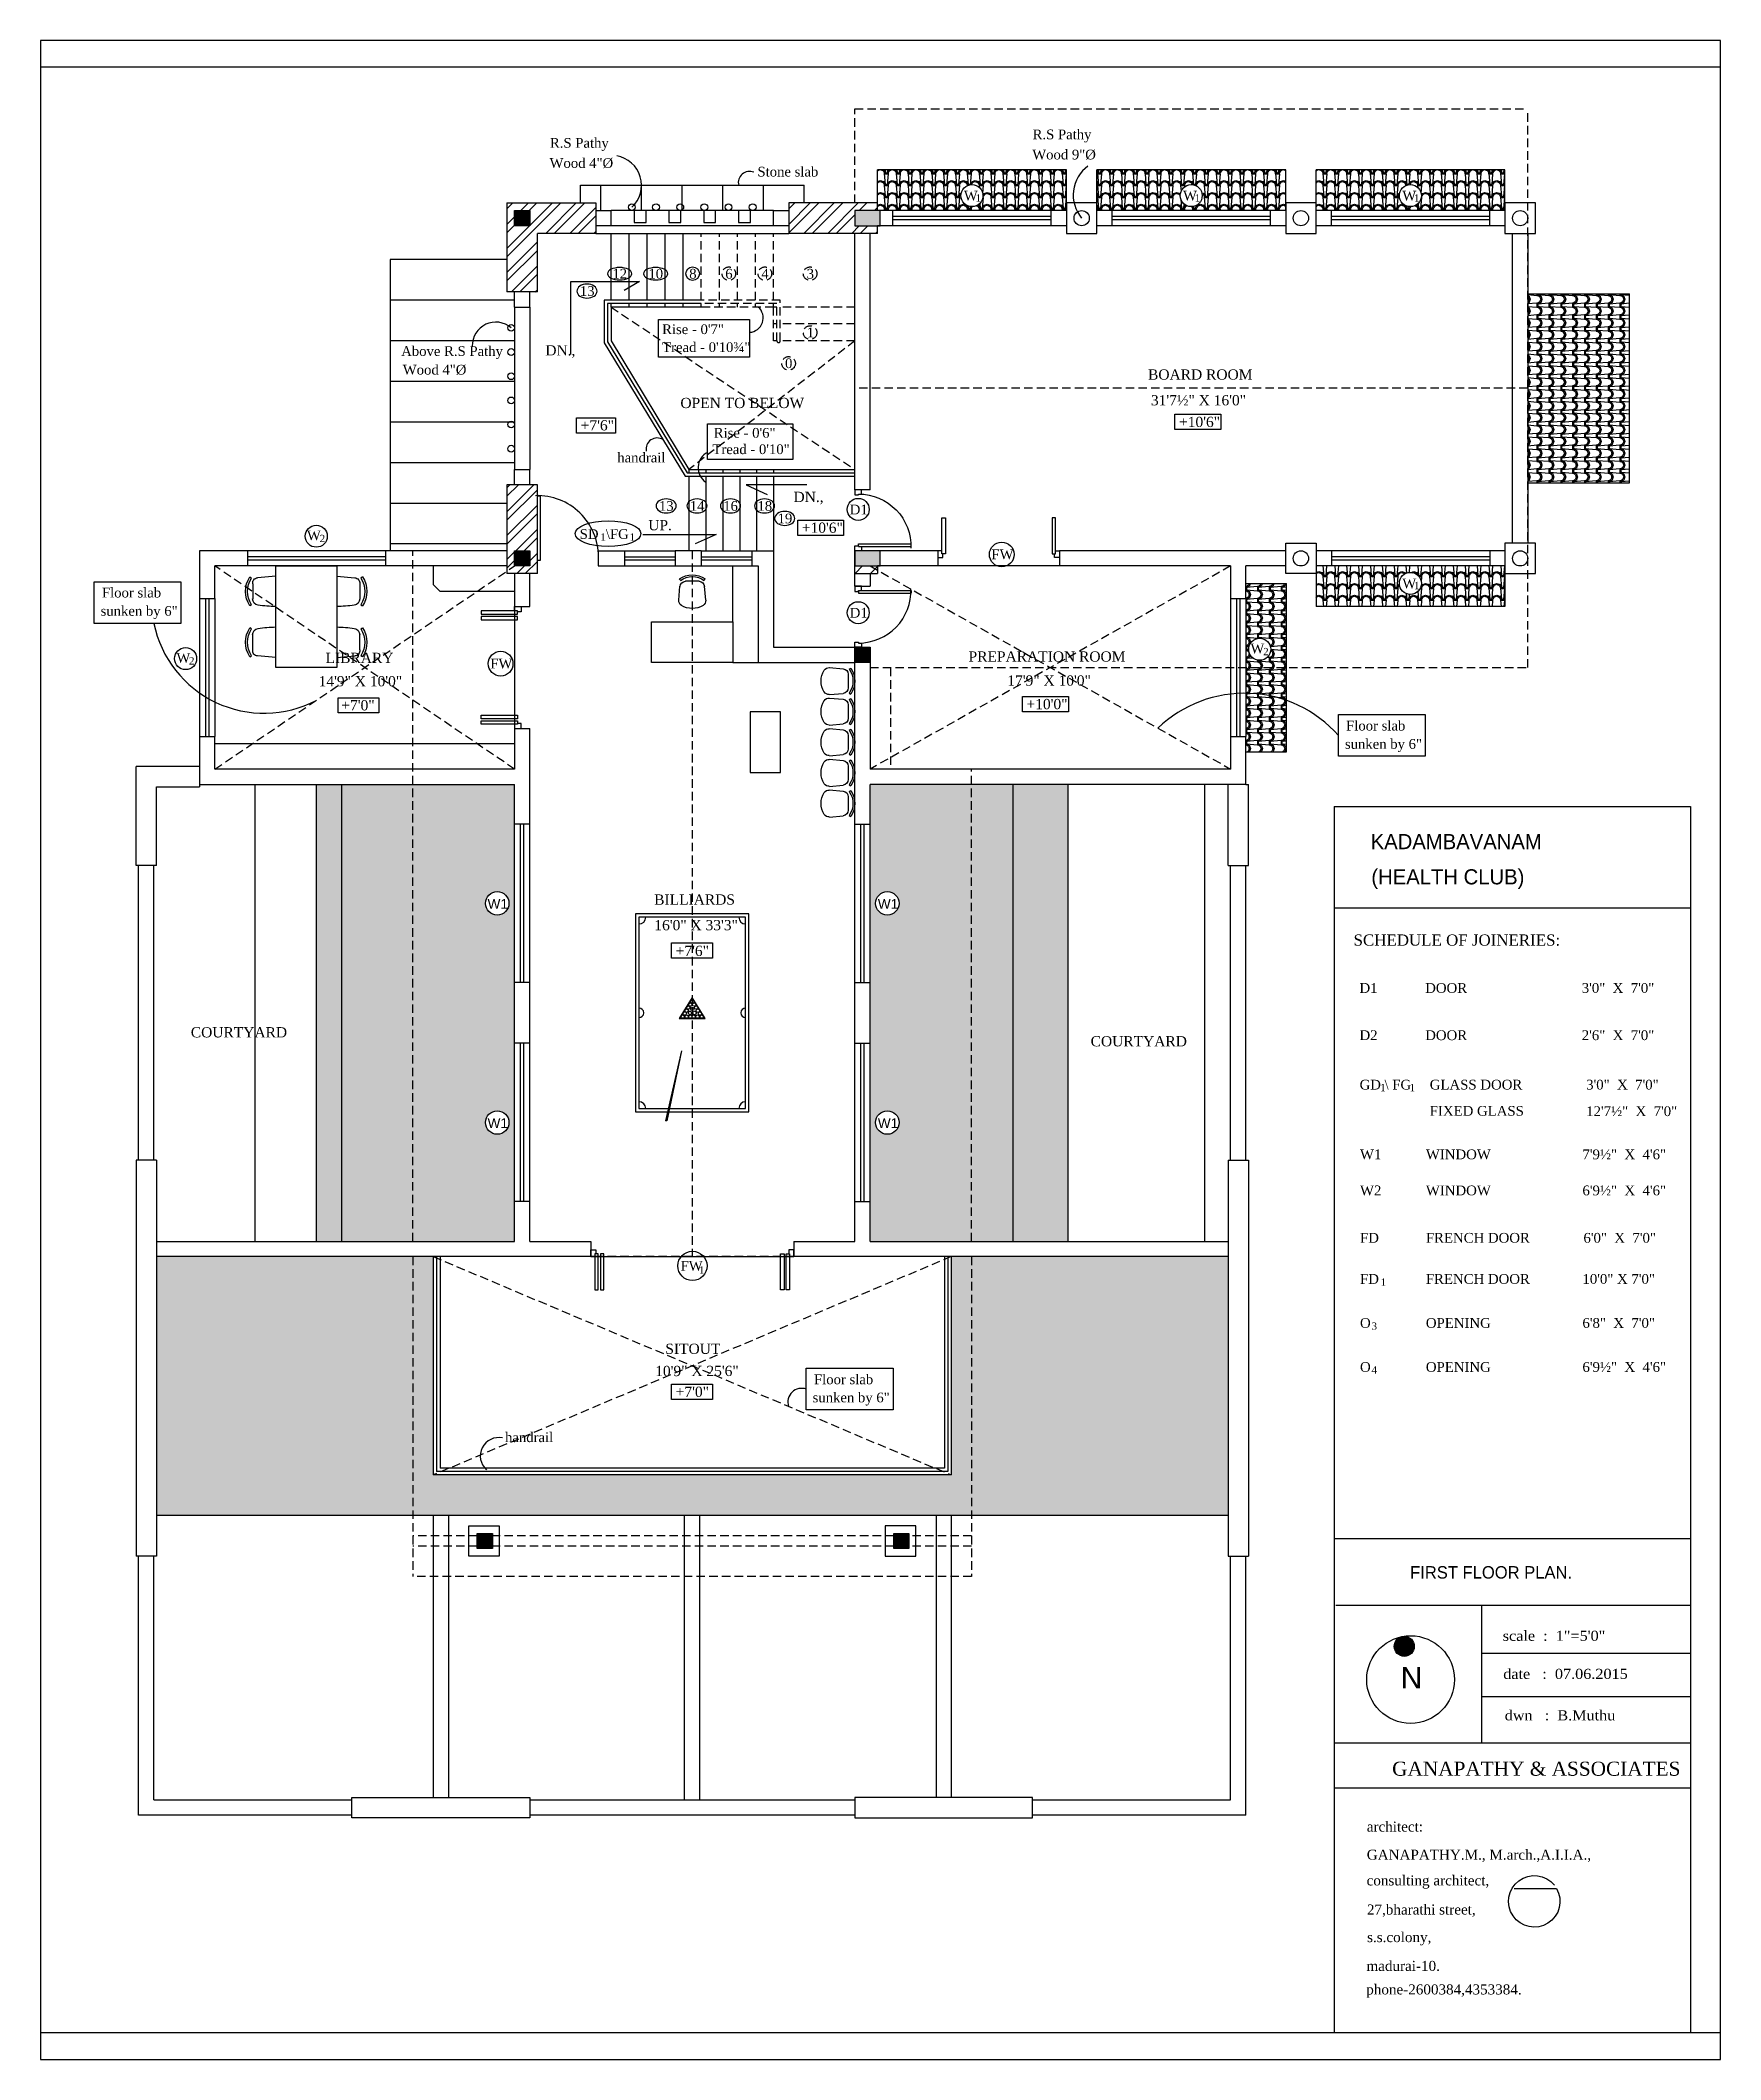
# Model space of a CAD drawing. Extents: x 12259 to 18078, y -1461 to 1911.
# Drawn here: x 14907 to 15899, y -339 to 854 of the extents above; entities that cross this region are included whole.
import ezdxf
from ezdxf.enums import TextEntityAlignment as Align

# ---------------------------------------------------------------- set-up
doc = ezdxf.new("R2010")
doc.units = 0
doc.header["$LTSCALE"] = 20
doc.header["$MEASUREMENT"] = 0
doc.linetypes.add('HIDDEN', pattern=[0.375, 0.25, -0.125])
doc.layers.get('0').update_dxf_attribs({"linetype": 'CONTINUOUS'})
for name, color, linetype in [('border', 230, 'CONTINUOUS'), ('BORTEXT', 2, 'CONTINUOUS'), ('column', 31, 'CONTINUOUS'), ('DETTEXT', 7, 'CONTINUOUS'), ('DOOR', 1, 'CONTINUOUS'), ('door text', 2, 'CONTINUOUS'), ('FURN', 10, 'CONTINUOUS'), ('Glass', 130, 'CONTINUOUS'), ('handrail', 1, 'CONTINUOUS'), ('HATCH', 252, 'CONTINUOUS'), ('kalkaal', 7, 'CONTINUOUS'), ('Roof lilne', 31, 'CONTINUOUS'), ('Stone', 8, 'CONTINUOUS'), ('text', 2, 'CONTINUOUS'), ('TEXTS', 2, 'CONTINUOUS'), ('Thatti', 21, 'CONTINUOUS'), ('TILE', 22, 'CONTINUOUS'), ('wall', 13, 'CONTINUOUS'), ('window', 4, 'CONTINUOUS'), ('window sill', 5, 'CONTINUOUS'), ('WINTEXT', 2, 'CONTINUOUS'), ('WOOD', 7, 'CONTINUOUS')]:
    doc.layers.add(name, color=color, linetype=linetype)
doc.layers.add('correct', color=230, linetype='CONTINUOUS', plot=False)
doc.styles.add('STYLE1', font='arial_2.ttf', dxfattribs={"width": 0.75, "oblique": 25})
doc.styles.add('style3', font='times_2.ttf')
doc.styles.add('style4', font='boos1_1.ttf')
doc.styles.add('style5', font='times_2.ttf')
pattern_1 = [(274.9697, (61.23866, 1517.04105), (-6.999939149, 84.0000073606), [6.464304, -155.143247]), (180, (61.799, 1510.601), (-7, -7), [0.56, -6.44]), (0, (54.799, 1510.041), (7, 7), [1.96, -5.04]), (90, (56.759, 1510.041), (-7, 7), [0.7, -6.3]), (270, (61.239, 1510.741), (7, -7), [0.7, -6.3]), (0, (61.239, 1510.041), (7, 7), [0.56, -6.44]), (0, (54.799, 1510.601), (7, 7), [1.4, -5.6]), (85.0303, (56.19866, 1510.60105), (6.999939149, 84.0000073606), [6.464304, -155.143247]), (52.6961, (56.19866, 1510.95105), (-90.999901229, -119.000075192), [1.848056, -182.95725]), (18.4349, (57.3187, 1512.421), (14.00000304, 6.99998882), [1.770874, -20.365065]), (341.5651, (58.9987, 1512.981), (-14.00000304, 6.99998882), [1.770874, -20.365065]), (307.3039, (60.67866, 1512.42105), (90.999901229, -119.000075192), [1.848056, -182.95725]), (20.2249, (57.66866, 1511.93105), (-76.99998085, -28.000058349), [1.417395, -140.321804]), (339.7751, (58.99866, 1512.42105), (76.99998085, -28.000058349), [1.417395, -140.321804]), (307.4054, (60.32866, 1511.93105), (70.000069668, -90.999947255), [1.498063, -148.308475]), (52.5946, (56.75866, 1510.74105), (-70.000069668, -90.999947255), [1.498063, -148.308475])]
pattern_2 = [(184.9697, (43.62582, 41.11754), (84.0000073606, 6.999939149), [6.464304, -155.143247]), (90, (37.186, 40.5575), (-7, 7), [0.56, -6.44]), (270, (36.626, 47.5575), (7, -7), [1.96, -5.04]), (0, (36.626, 45.5975), (7, 7), [0.7, -6.3]), (180, (37.326, 41.1175), (-7, -7), [0.7, -6.3]), (270, (36.626, 41.1175), (7, -7), [0.56, -6.44]), (270, (37.186, 47.5575), (7, -7), [1.4, -5.6]), (355.0303, (37.18582, 46.15754), (84.0000073606, -6.999939149), [6.464304, -155.143247]), (322.6961, (37.53582, 46.15754), (-119.000075192, 90.999901229), [1.848056, -182.95725]), (288.4349, (39.0058, 45.0375), (6.99998882, -14.00000304), [1.770874, -20.365065]), (251.5651, (39.5658, 43.3575), (6.99998882, 14.00000304), [1.770874, -20.365065]), (217.3039, (39.00582, 41.67754), (-119.000075192, -90.999901229), [1.848056, -182.95725]), (290.2249, (38.51582, 44.68754), (-28.000058349, 76.99998085), [1.417395, -140.321804]), (249.7751, (39.00582, 43.35754), (-28.000058349, -76.99998085), [1.417395, -140.321804]), (217.4054, (38.51582, 42.02754), (-90.999947255, -70.000069668), [1.498063, -148.308475]), (322.5946, (37.32582, 45.59754), (-90.999947255, 70.000069668), [1.498063, -148.308475])]
pattern_3 = [(45, (36.626, 47.558), (-7.071068, 7.071068), []), (45, (36.626, 52.558), (-7.071068, 7.071068), [])]
pattern_4 = [(45, (0, 0), (-7.071068, 7.071068), []), (45, (0, 5), (-7.071068, 7.071068), [])]

msp = doc.modelspace()

# ---------------------------------------------------------------- texts
at = {"layer": 'BORTEXT'}
for s, height, style, p in [('KADAMBAVANAM', 8.947, 'style4', (15692.6, 376)), ('SCHEDULE OF JOINERIES:  ', 6.611, 'style5', (15682.5, 319)), ('D1', 5.79, 'style5', (15686, 291.1)), ('DOOR', 5.79, 'style5', (15724.8, 291.1)), ('3\'0"  X  7\'0"', 5.787, 'style5', (15817.3, 291.1)), ('D2', 5.79, 'style5', (15686, 263.2)), ('DOOR', 5.79, 'style5', (15724.8, 263.2)), ('2\'6"  X  7\'0"', 5.787, 'style5', (15817.3, 263.2)), ('GLASS DOOR', 5.79, 'style5', (15727.5, 234)), ('3\'0"  X  7\'0"', 5.787, 'style5', (15819.9, 234)), ('FIXED GLASS', 5.787, 'style5', (15727.5, 218.5)), ('12\'7½"  X  7\'0"', 5.787, 'style5', (15819.9, 218.3)), ('W1', 5.79, 'style5', (15686.3, 192.8)), ('WINDOW', 5.79, 'style5', (15725.2, 192.8)), ('7\'9½"  X  4\'6"', 5.787, 'style5', (15817.7, 192.8)), ('W2', 5.79, 'style5', (15686.3, 171.5)), ('WINDOW', 5.79, 'style5', (15725.2, 171.5)), ('6\'9½"  X  4\'6"', 5.787, 'style5', (15817.7, 171.5)), ('FD', 5.79, 'style5', (15686.3, 143.5)), ('FRENCH DOOR', 5.787, 'style5', (15725.2, 143.5)), ('6\'0"  X  7\'0"', 5.787, 'style5', (15818.3, 143.5)), ('FD', 5.79, 'style5', (15686.3, 119.2)), ('FRENCH DOOR', 5.787, 'style5', (15725.2, 119.2)), ('10\'0" X 7\'0"', 5.787, 'style5', (15817.7, 119.2)), ('O', 5.79, 'style5', (15686.3, 93.2)), ('OPENING', 5.79, 'style5', (15725.2, 93.2)), ('6\'8"  X  7\'0"', 5.787, 'style5', (15817.7, 93.2)), ('O', 5.79, 'style5', (15686.3, 67.2)), ('OPENING', 5.79, 'style5', (15725.2, 67.2)), ('6\'9½"  X  4\'6"', 5.787, 'style5', (15817.7, 67.2)), ('FIRST FLOOR PLAN.', 7.315, 'style4', (15715.9, -54.9))]:
    msp.add_text(s, height=height, dxfattribs=dict(at, style=style)).set_placement(p)
at = {"layer": 'BORTEXT', "color": 0, "style": 'style4'}
msp.add_text('(HEALTH CLUB)', height=8.947, dxfattribs=at).set_placement((15693, 355.2))
at = {"layer": 'BORTEXT', "color": 7, "style": 'style3', "width": 1.061034}
for s, p in [('scale  :  1"=5\'0"', (15770.6, -91.7)), ('date   :  07.06.2015', (15770.9, -114.2)), ('dwn   :  B.Muthu', (15771.8, -138.7))]:
    msp.add_text(s, height=5.966, dxfattribs=at).set_placement(p)
at = {"layer": 'BORTEXT', "color": 13, "style": 'style5'}
msp.add_text('GANAPATHY & ASSOCIATES', height=8.316, dxfattribs=at).set_placement((15705.3, -171.4))
at = {"layer": 'BORTEXT', "color": 2, "style": 'style5'}
for s, height, p in [('architect:', 5.91, (15690.3, -204.4)), ('GANAPATHY.M., M.arch.,A.I.I.A.,', 5.914, (15690.3, -221)), ('consulting architect,', 5.914, (15690.2, -236.2)), ('27,bharathi street,', 5.914, (15690.4, -253.4)), ('s.s.colony,', 5.914, (15690.5, -269.7)), ('madurai-10.', 5.914, (15690.1, -286.7)), ('phone-2600384,4353384.', 5.914, (15690, -300.6))]:
    msp.add_text(s, height=height, dxfattribs=at).set_placement(p)
at = {"layer": 'DETTEXT', "style": 'style5'}
for s, p in [('R.S Pathy ', (15511.4, 795.4)), ('R.S Pathy ', (15226.3, 790.4)), ('Wood 9"%%C', (15511.5, 783.5)), ('Wood 4"%%C', (15226.4, 778.5)), ('Above R.S Pathy ', (15151.1, 667.4)), ('Wood 4"%%C', (15139.7, 656.4))]:
    msp.add_text(s, height=5.75, dxfattribs=at).set_placement(p, align=Align.CENTER)
for s, p in [('Stone slab ', (15330.4, 773.4)), ('Rise - 0\'7"', (15274.1, 680.3)), ('Tread - 0\'10¾"', (15274.1, 669.7)), ('Rise - 0\'6"', (15304.6, 619.1)), ('handrail', (15247.6, 604.5)), ('Tread - 0\'10"', (15303.8, 609.4)), ('Floor slab', (14943.2, 524.7)), ('sunken by 6"', (14942.4, 513.9)), ('sunken by 6"', (15677.4, 435.3)), ('Floor slab', (15678.1, 446.1)), ('Floor slab', (15363.8, 59.9)), ('sunken by 6"', (15363, 49.2)), ('handrail', (15181.3, 25.7))]:
    msp.add_text(s, height=5.75, dxfattribs=at).set_placement(p)
at = {"layer": 'DETTEXT', "color": 7, "style": 'style5'}
for s, p in [('12', (15244.7, 713.1)), ('10', (15266, 713.1)), ('8', (15290.1, 713.1)), ('6', (15311.4, 713.1)), ('4', (15332.7, 713.1)), ('3', (15359.5, 713.1)), ('13', (15225.5, 702.9)), ('1', (15359.5, 678.4)), ('0.', (15346.7, 660.2)), ('13', (15272.2, 575.9)), ('14', (15290.4, 575.9)), ('16', (15310.2, 575.9)), ('18', (15330.4, 575.9)), ('19', (15342.3, 568.5))]:
    msp.add_text(s, height=5.74, dxfattribs=at).set_placement(p)
at = {"layer": 'door text', "style": 'style5'}
for s, p in [('W', (15452.3, 759.2)), ('W', (15581.8, 759.2)), ('W', (15711.3, 759.2)), ('D1', (15384.9, 573.8)), ('W', (15064.3, 558.5)), ('SD  \\FG', (15225.4, 559.3)), ('FW', (15468.6, 547.3)), ('W', (15711.3, 530.1)), ('D1', (15384.9, 512.8)), ('W', (14987.2, 486.2)), ('W', (15621.6, 491.7)), ('FW', (15172.6, 482.8)), ('GD \\ FG', (15686.1, 234)), ('FW', (15285, 127))]:
    msp.add_text(s, height=5.75, dxfattribs=at).set_placement(p)
at = {"layer": 'door text', "color": 0, "style": 'style5'}
for s, p in [('1', (15459.2, 758.6)), ('1', (15588.7, 758.6)), ('1', (15718.2, 758.6)), ('2', (15071.8, 557.4)), ('1', (15237.6, 558.3)), ('1', (15254.9, 558.3)), ('1', (15718.2, 529.6)), ('2', (14994.6, 485.1)), ('2', (15629.1, 490.6)), ('1', (15698.2, 233)), ('1', (15715.6, 233)), ('1', (15295.8, 125.2)), ('1', (15698.5, 118.1)), ('3', (15693.1, 92.1)), ('4', (15693.1, 66.2))]:
    msp.add_text(s, height=4.31, dxfattribs=at).set_placement(p)
at = {"layer": 'text', "style": 'style5'}
for s, p in [('DN.,', (15205.1, 667.7)), ('BOARD ROOM', (15561.1, 653.4)), ('31\'7½" X 16\'0"', (15562.8, 638.2)), ('OPEN TO BELOW', (15284.9, 636.6)), ('+7\'6"', (15226, 623.4)), ('+10\'6"', (15579.4, 625.4)), ('DN.,', (15351.7, 581.1)), ('UP.', (15265.9, 564.4)), ('+10\'6"', (15356.6, 562.9)), ('LIBRARY', (15075.3, 486)), ('PREPARATION ROOM', (15455.1, 486.8)), ('14\'9" X 10\'0"', (15071.2, 472.2)), ('17\'9" X 10\'0"', (15478, 472.6)), ('+7\'0"', (15084.6, 458)), ('+10\'0"', (15489.3, 458.7)), ('+7\'6"', (15282.1, 312.9)), ('COURTYARD', (14995.7, 264.8)), ('COURTYARD', (15527.2, 259.5)), ('+7\'0"', (15282.1, 52.4))]:
    msp.add_text(s, height=6.05, dxfattribs=at).set_placement(p)
for s, p in [('BILLIARDS', (15269.4, 343.2)), ('16\'0" X 33\'3"', (15269.5, 328.1)), ('SITOUT', (15276, 77.8)), ('10\'9" X 25\'6"', (15270, 64.7))]:
    msp.add_text(s, height=6.05, rotation=0.0485, dxfattribs=at).set_placement(p)
at = {"layer": 'WINTEXT', "color": 2, "style": 'STYLE1'}
for rotation, p in [(0.0858, (15171, 340.8)), (359.9142, (15401.5, 340.8)), (0.0858, (15171, 211.3)), (359.9142, (15401.5, 211.3))]:
    msp.add_text('W1', height=5.75, rotation=rotation, dxfattribs=at).set_placement(p)

# ---------------------------------------------------------------- blocks, each defined once
blk = doc.blocks.new('DR1H902')
at = {"color": 0}
for p, q in [((-0.5, 0), (-0.5, 1)), ((-0.5, 1), (-0.45, 1)), ((-0.45, 0), (-0.45, 1)), ((-0.5, 0), (-0.45, 0))]:
    blk.add_line(p, q, dxfattribs=at)
blk.add_arc((-0.5, 0), 1, 0, 91.707, dxfattribs=at)
blk = doc.blocks.new('A$C3B4262AC')
at = {"layer": 'DOOR'}
for p, q in [((0, 4), (0, 0)), ((2.5, 4), (0, 4)), ((0, 0), (3, 0)), ((2.5, 2.25), (2.5, 4)), ((3, 2.25), (2.5, 2.25)), ((3, 0), (3, 2.25))]:
    blk.add_line(p, q, dxfattribs=at)
blk = doc.blocks.new('A$C1F9E242A')
blk.add_blockref('A$C3B4262AC', (0, 0))
at = {"xscale": -1}
blk.add_blockref('A$C3B4262AC', (36, 0), dxfattribs=at)
at = {"layer": 'DOOR', "xscale": -31, "yscale": 31, "zscale": 68.88888888888889}
blk.add_blockref('DR1H902', (18, 2.2), dxfattribs=at)
blk = doc.blocks.new('*U20')
at = {"rotation": 89.9999999999997}
blk.add_blockref('A$C1F9E242A', (-18, -16), dxfattribs=at)
blk = doc.blocks.new('A$C01922A66')
at = {"layer": 'FURN'}
for points in [[(-67, 117), (-67, 0), (0, 0), (0, 117)], [(-65, 115), (-65, 2), (-2, 2), (-2, 115)]]:
    blk.add_lwpolyline(points, close=True, dxfattribs=at)
for centre, radius, start, end in [((-65, 115), 4, 270, 0), ((-2, 115), 4, 180, 270), ((-65, 58.5), 2.83, 270, 90), ((-2, 58.5), 2.83, 90, 270), ((-65, 2), 4, 0, 90), ((-2, 2), 4, 90, 180)]:
    blk.add_arc(centre, radius, start, end, dxfattribs=at)
blk = doc.blocks.new('A$C0BD9222F')
at = {"layer": 'Glass', "color": 4}
for p, q in [((0, 36), (-38, 36)), ((-38, 36), (-38, 34.2)), ((0, 36), (0, 34.2)), ((0, 34.2), (-38, 34.2))]:
    blk.add_line(p, q, dxfattribs=at)
at = {"layer": 'Glass', "color": 4, "extrusion": (0, 0, -1)}
blk.add_ellipse((-2, 36), major_axis=(-25.5, 25.5), ratio=1, start_param=3.926991, end_param=5.52758, dxfattribs=at)
blk = doc.blocks.new('*U44')
at = {"layer": 'TEXTS'}
blk.add_hatch(color=256, dxfattribs=at).paths.add_polyline_path([(-6.72, 12.42, 1), (1.52, 12.42, 1)])
for centre, radius in [((0, -1.24), 18.04), ((-2.6, 12.42), 4.12)]:
    blk.add_circle(centre, radius, dxfattribs=at)
at = {"layer": 'TEXTS', "style": 'STYLE1'}
blk.add_text('N', height=8.8, dxfattribs=at).set_placement((-4.08, -4.91))
blk = doc.blocks.new('*U615')
at = {"xscale": -1, "rotation": 89.99999999999977}
blk.add_blockref('A$C1F9E242A', (-18, 20), dxfattribs=at)
blk = doc.blocks.new('f3')
at = {"layer": 'FURN'}
for p, q in [((-60.1, 62.6), (-59.1, 61.9)), ((-44.9, 62.9), (-55.6, 62.1)), ((-8.9, 62.9), (1.9, 62.1)), ((6.4, 62.6), (5.4, 61.9)), ((-58.5, 58.5), (-58.5, 49.5)), ((4.7, 58.5), (4.7, 49.5)), ((-59.1, 46.1), (-60.1, 45.4)), ((5.4, 46.1), (6.4, 45.4)), ((-59.1, 31.9), (-60.1, 32.5)), ((-58.5, 19.4), (-58.5, 28.4)), ((4.7, 19.4), (4.7, 28.4)), ((5.4, 31.9), (6.4, 32.5)), ((-60.1, 15.3), (-59.1, 16)), ((-44.9, 15), (-55.6, 15.9)), ((-8.9, 15), (1.9, 15.9)), ((6.4, 15.3), (5.4, 16))]:
    blk.add_line(p, q, dxfattribs=at)
blk.add_lwpolyline([(-44.9, 69), (-44.9, 9), (-8.9, 9), (-8.9, 69)], close=True, dxfattribs=at)
for centre, radius, start, end in [((-47.5, 54), 15.2, 145.6197, 214.3803), ((-47.5, 54), 14, 145.6197, 214.3803), ((-55.3, 58.9), 3.17, 94.6692, 186.9339), ((1.6, 58.9), 3.17, 353.0661, 85.3308), ((-6.2, 54), 14, 325.6197, 34.3803), ((-6.2, 54), 15.2, 325.6197, 34.3803), ((-54.8, 49.5), 3.67, 180, 262.3008), ((1.1, 49.5), 3.67, 277.6992, 0), ((-42.3, 141.8), 96.8, 262.3008, 268.5019), ((-11.4, 141.8), 96.8, 271.4981, 277.6992), ((-47.5, 23.9), 15.2, 145.6197, 214.3803), ((-47.5, 23.9), 14, 145.6197, 214.3803), ((-54.8, 28.4), 3.67, 97.6992, 180), ((-42.3, -63.8), 96.8, 91.4981, 97.6992), ((-11.4, -63.8), 96.8, 82.3008, 88.5019), ((1.1, 28.4), 3.67, 0, 82.3008), ((-6.2, 23.9), 14, 325.6197, 34.3803), ((-6.2, 23.9), 15.2, 325.6197, 34.3803), ((-55.3, 19), 3.17, 173.0661, 265.3308), ((1.6, 19), 3.17, 274.6692, 6.9339)]:
    blk.add_arc(centre, radius, start, end, dxfattribs=at)
blk = doc.blocks.new('CHAIR1')
at = {"color": 0}
for p, q in [((6.1, 10), (16.4, 9.1)), ((20.1, 5), (20.1, -5)), ((20.8, 8.8), (21.9, 9.6)), ((6.1, -10), (16.4, -9.1)), ((20.8, -8.8), (21.9, -9.6))]:
    blk.add_line(p, q, dxfattribs=at)
for centre, radius, start, end in [((15.4, 0), 15.4, 148.407, 211.593), ((5.7, 5.9), 4.06, 85.0303, 148.407), ((16, 5), 4.06, 0, 85.0303), ((7.9, 0), 15.6, 325.6197, 34.3803), ((7.9, 0), 16.9, 325.6197, 34.3803), ((5.7, -5.9), 4.06, 211.593, 274.9697), ((16, -5), 4.06, 274.9697, 0)]:
    blk.add_arc(centre, radius, start, end, dxfattribs=at)

# ---------------------------------------------------------------- hatches: boundary and pattern name
at = {"layer": 'column'}
msp.add_hatch(color=8, dxfattribs=at).paths.add_polyline_path([(15387.9, 495.3), (15387.9, 486.3), (15396.9, 486.3), (15396.9, 495.3)])
at = {"layer": 'HATCH'}
for points in [[(15195.9, 753.3), (15186.9, 753.3), (15186.9, 744.3), (15195.9, 744.3)], [(15402.9, 744.3), (15402.9, 753.3), (15387.9, 753.3), (15387.9, 744.3)], [(15186.9, 543.3), (15195.9, 543.3), (15195.9, 552.3), (15186.9, 552.3)], [(15402.9, 552.3), (15396.9, 552.3), (15387.9, 552.3), (15387.9, 543.3), (15402.9, 543.3)], [(15173.9, -28.2), (15164.9, -28.2), (15164.9, -37.2), (15173.9, -37.2)], [(15419.9, -28.2), (15410.9, -28.2), (15410.9, -37.2), (15419.9, -37.2)]]:
    msp.add_hatch(color=8, dxfattribs=at).paths.add_polyline_path(points)
at = {"layer": 'Stone', "ltscale": 5}
h = msp.add_hatch(dxfattribs=at)
h.set_pattern_fill('STEEL', color=256, scale=80, style=0)
h.set_pattern_definition(pattern_3)
h.paths.add_polyline_path([(15234.9, 739.8), (15234.9, 757.8), (15182.4, 757.8), (15182.4, 705.3), (15200.4, 705.3), (15200.4, 739.8)])
h.paths.add_polyline_path([(15195.9, 744.3), (15186.9, 744.3), (15186.9, 753.3), (15195.9, 753.3)], flags=16)
h = msp.add_hatch(dxfattribs=at)
h.set_pattern_fill('STEEL', color=256, scale=80, style=0)
h.set_pattern_definition(pattern_4)
h.paths.add_polyline_path([(15401.4, 739.8), (15401.4, 744.3), (15387.9, 744.3), (15387.9, 753.3), (15401.4, 753.3), (15401.4, 757.8), (15348.9, 757.8), (15348.9, 739.8)])
h = msp.add_hatch(dxfattribs=at)
h.set_pattern_fill('STEEL', color=256, scale=80, style=0)
h.set_pattern_definition(pattern_3)
h.paths.add_polyline_path([(15200.4, 591.3), (15182.4, 591.3), (15182.4, 538.8), (15200.4, 538.8)])
h.paths.add_polyline_path([(15195.9, 552.3), (15195.9, 543.3), (15186.9, 543.3), (15186.9, 552.3)], flags=16)
h = msp.add_hatch(dxfattribs=at)
h.set_pattern_fill('STEEL', color=256, scale=80, style=0)
h.set_pattern_definition(pattern_4)
h.paths.add_polyline_path([(15387.9, 543.3), (15387.9, 538.8), (15401.4, 538.8), (15401.4, 543.3)])
at = {"layer": 'Thatti'}
h = msp.add_hatch(dxfattribs=at)
h.set_pattern_fill('SPANTILE', color=8, scale=7, style=0)
h.set_pattern_definition([(274.9697, (43.06582, 1088.0075), (-6.999939149, 84.0000073606), [6.464304, -155.143247]), (180, (43.626, 1081.5675), (-7, -7), [0.56, -6.44]), (0, (36.626, 1081.0075), (7, 7), [1.96, -5.04]), (90, (38.586, 1081.0075), (-7, 7), [0.7, -6.3]), (270, (43.066, 1081.7075), (7, -7), [0.7, -6.3]), (0, (43.066, 1081.0075), (7, 7), [0.56, -6.44]), (0, (36.626, 1081.5675), (7, 7), [1.4, -5.6]), (85.0303, (38.02582, 1081.5675), (6.999939149, 84.0000073606), [6.464304, -155.143247]), (52.6961, (38.02582, 1081.9175), (-90.999901229, -119.000075192), [1.848056, -182.95725]), (18.4349, (39.1458, 1083.3875), (14.00000304, 6.99998882), [1.770874, -20.365065]), (341.5651, (40.8258, 1083.9475), (-14.00000304, 6.99998882), [1.770874, -20.365065]), (307.3039, (42.50582, 1083.3875), (90.999901229, -119.000075192), [1.848056, -182.95725]), (20.2249, (39.49582, 1082.8975), (-76.99998085, -28.000058349), [1.417395, -140.321804]), (339.7751, (40.82582, 1083.3875), (76.99998085, -28.000058349), [1.417395, -140.321804]), (307.4054, (42.15582, 1082.8975), (70.000069668, -90.999947255), [1.498063, -148.308475]), (52.5946, (38.58582, 1081.7075), (-70.000069668, -90.999947255), [1.498063, -148.308475])])
h.paths.add_polyline_path([(15444.9, 6.3), (15138.9, 6.3), (15138.9, 135.3), (14975.4, 135.3), (14975.4, -17.7), (15608.4, -17.7), (15608.4, 135.3), (15444.9, 135.3)])
at = {"layer": 'TILE'}
h = msp.add_hatch(dxfattribs=at)
h.set_pattern_fill('SPANTILE', color=256, scale=7, style=0)
h.set_pattern_definition(pattern_1)
edge = h.paths.add_edge_path()
edge.add_arc((15457.1, 762.1), 6.51, 0, 360)
h.paths.add_polyline_path([(15512.9, 753.3), (15512.9, 777.3), (15401.4, 777.3), (15401.4, 753.3)])
h = msp.add_hatch(dxfattribs=at)
h.set_pattern_fill('SPANTILE', color=256, scale=7, style=0)
h.set_pattern_definition(pattern_1)
edge = h.paths.add_edge_path()
edge.add_arc((15586.6, 762.1), 6.51, 0, 360)
h.paths.add_polyline_path([(15642.4, 753.3), (15642.4, 777.3), (15530.9, 777.3), (15530.9, 753.3)])
h = msp.add_hatch(dxfattribs=at)
h.set_pattern_fill('SPANTILE', color=256, scale=7, style=0)
h.set_pattern_definition(pattern_1)
edge = h.paths.add_edge_path()
edge.add_arc((15716.1, 762.1), 6.51, 0, 360)
h.paths.add_polyline_path([(15771.9, 753.3), (15771.9, 777.3), (15660.4, 777.3), (15660.4, 753.3)])
h = msp.add_hatch(dxfattribs=at)
h.set_pattern_fill('SPANTILE', color=256, scale=7, angle=270, style=0)
h.set_pattern_definition([(184.9697, (61.79866, 1503.60105), (84.0000073606, 6.999939149), [6.464304, -155.143247]), (90, (55.359, 1503.041), (-7, 7), [0.56, -6.44]), (270, (54.799, 1510.041), (7, -7), [1.96, -5.04]), (0, (54.799, 1508.081), (7, 7), [0.7, -6.3]), (180, (55.499, 1503.601), (-7, -7), [0.7, -6.3]), (270, (54.799, 1503.601), (7, -7), [0.56, -6.44]), (270, (55.359, 1510.041), (7, -7), [1.4, -5.6]), (355.0303, (55.35866, 1508.64105), (84.0000073606, -6.999939149), [6.464304, -155.143247]), (322.6961, (55.70866, 1508.64105), (-119.000075192, 90.999901229), [1.848056, -182.95725]), (288.4349, (57.1787, 1507.521), (6.99998882, -14.00000304), [1.770874, -20.365065]), (251.5651, (57.7387, 1505.841), (6.99998882, 14.00000304), [1.770874, -20.365065]), (217.3039, (57.17866, 1504.16105), (-119.000075192, -90.999901229), [1.848056, -182.95725]), (290.2249, (56.68866, 1507.17105), (-28.000058349, 76.99998085), [1.417395, -140.321804]), (249.7751, (57.17866, 1505.84105), (-28.000058349, -76.99998085), [1.417395, -140.321804]), (217.4054, (56.68866, 1504.51105), (-90.999947255, -70.000069668), [1.498063, -148.308475]), (322.5946, (55.49866, 1508.08105), (-90.999947255, 70.000069668), [1.498063, -148.308475])])
h.paths.add_polyline_path([(15845.4, 704), (15785.4, 704), (15785.4, 592.5), (15845.4, 592.5)])
h = msp.add_hatch(dxfattribs=at)
h.set_pattern_fill('SPANTILE', color=256, scale=7, style=0)
h.set_pattern_definition(pattern_1)
edge = h.paths.add_edge_path()
edge.add_arc((15716.1, 533), 6.51, 0, 360)
h.paths.add_polyline_path([(15771.9, 519.3), (15771.9, 543.3), (15660.4, 543.3), (15660.4, 519.3)])
h = msp.add_hatch(dxfattribs=at)
h.set_pattern_fill('SPANTILE', color=256, scale=7, angle=270, style=0)
h.set_pattern_definition(pattern_2)
edge = h.paths.add_edge_path()
edge.add_arc((15627.1, 494.1), 6.51, 0, 360)
h.paths.add_polyline_path([(15618.9, 483.3), (15642.9, 483.3), (15642.9, 533), (15618.9, 533)])
h = msp.add_hatch(dxfattribs=at)
h.set_pattern_fill('SPANTILE', color=256, scale=7, angle=270, style=0)
h.set_pattern_definition(pattern_2)
h.paths.add_polyline_path([(15642.9, 483.3), (15618.9, 483.3), (15618.9, 442.5), (15618.9, 433.5), (15642.9, 433.5)])
h = msp.add_hatch(dxfattribs=at)
h.set_pattern_fill('SPANTILE', color=256, scale=7, angle=270, style=0)
h.set_pattern_definition([(355.0303, (25498.4999, -398.81697), (-84.000007361, 6.999939149), [6.464304, -155.143247]), (90, (25504.94, -399.377), (7, 7), [0.56, -6.44]), (270, (25505.5, -392.377), (-7, -7), [1.96, -5.04]), (180, (25505.5, -394.337), (-7, 7), [0.7, -6.3]), (7e-15, (25504.8, -398.817), (7, -7), [0.7, -6.3]), (270, (25505.5, -398.817), (-7, -7), [0.56, -6.44]), (270, (25504.94, -392.377), (-7, -7), [1.4, -5.6]), (184.9697, (25504.9399, -393.77697), (-84.000007361, -6.999939149), [6.464304, -155.143247]), (217.3039, (25504.5899, -393.77697), (119.000075192, 90.999901229), [1.848056, -182.95725]), (251.5651, (25503.12, -394.897), (-6.9999888, -14.00000304), [1.770874, -20.365065]), (288.4349, (25502.56, -396.577), (-6.9999888, 14.00000304), [1.770874, -20.365065]), (322.6961, (25503.1199, -398.25697), (119.000075192, -90.999901229), [1.848056, -182.95725]), (249.7751, (25503.6099, -395.24697), (28.000058349, 76.99998085), [1.417395, -140.321804]), (290.2249, (25503.1199, -396.57697), (28.000058349, -76.99998085), [1.417395, -140.321804]), (322.5946, (25503.6099, -397.90697), (90.999947255, -70.000069668), [1.498063, -148.308475]), (217.4054, (25504.7999, -394.33697), (90.999947255, 70.000069668), [1.498063, -148.308475])])
edge = h.paths.add_edge_path()
edge.add_arc((15176.7, 344), 6.93, 0, 360)
edge = h.paths.add_edge_path()
edge.add_arc((15176.7, 214.5), 6.93, 0, 360)
h.paths.add_polyline_path([(15069.9, 414.3), (15186.9, 414.3), (15186.9, 144.3), (15069.9, 144.3)])
h = msp.add_hatch(dxfattribs=at)
h.set_pattern_fill('SPANTILE', color=256, scale=7, angle=270, style=0)
h.set_pattern_definition([(184.9697, (5085.2979, -398.81697), (84.000007361, 6.999939149), [6.464304, -155.143247]), (90, (5078.858, -399.377), (-7, 7), [0.56, -6.44]), (270, (5078.298, -392.377), (7, -7), [1.96, -5.04]), (0, (5078.298, -394.337), (7, 7), [0.7, -6.3]), (180, (5078.998, -398.817), (-7, -7), [0.7, -6.3]), (270, (5078.298, -398.817), (7, -7), [0.56, -6.44]), (270, (5078.858, -392.377), (7, -7), [1.4, -5.6]), (355.0303, (5078.8579, -393.77697), (84.000007361, -6.999939149), [6.464304, -155.143247]), (322.6961, (5079.2079, -393.77697), (-119.000075192, 90.999901229), [1.848056, -182.95725]), (288.4349, (5080.678, -394.897), (6.9999888, -14.00000304), [1.770874, -20.365065]), (251.5651, (5081.238, -396.577), (6.9999888, 14.00000304), [1.770874, -20.365065]), (217.3039, (5080.6779, -398.25697), (-119.000075192, -90.999901229), [1.848056, -182.95725]), (290.2249, (5080.1879, -395.24697), (-28.000058349, 76.99998085), [1.417395, -140.321804]), (249.7751, (5080.6779, -396.57697), (-28.000058349, -76.99998085), [1.417395, -140.321804]), (217.4054, (5080.1879, -397.90697), (-90.999947255, -70.000069668), [1.498063, -148.308475]), (322.5946, (5078.9979, -394.33697), (-90.999947255, 70.000069668), [1.498063, -148.308475])])
edge = h.paths.add_edge_path()
edge.add_arc((15407.1, 344), 6.93, 0, 360)
edge = h.paths.add_edge_path()
edge.add_arc((15407.1, 214.5), 6.93, 0, 360)
h.paths.add_polyline_path([(15513.9, 414.3), (15396.9, 414.3), (15396.9, 144.3), (15513.9, 144.3)])

# ---------------------------------------------------------------- linework, layer by layer
for p, q in [((15225.9, 768.3), (15357.9, 768.3)), ((15225.9, 757.8), (15225.9, 768.3)), ((15237.9, 753.3), (15237.9, 768.3)), ((15261.9, 753.3), (15261.9, 768.3)), ((15285.9, 753.3), (15285.9, 768.3)), ((15309.9, 753.3), (15309.9, 768.3)), ((15333.9, 753.3), (15333.9, 768.3)), ((15357.9, 757.8), (15357.9, 768.3)), ((15339.9, 753.3), (15243.9, 753.3)), ((15234.9, 739.8), (15348.9, 739.8)), ((15339.9, 744.3), (15243.9, 744.3)), ((15243.9, 700.3), (15243.9, 739.8)), ((15254.6, 700.3), (15254.6, 739.8)), ((15265.2, 700.3), (15265.2, 739.8)), ((15275.9, 700.3), (15275.9, 739.8)), ((15286.6, 700.3), (15286.6, 739.8)), ((15182.4, 724.3), (15113.4, 724.3)), ((15113.4, 724.3), (15113.4, 552.3)), ((15186.9, 700.3), (15113.4, 700.3)), ((15186.9, 696.3), (15186.9, 600.3)), ((15195.9, 696.3), (15195.9, 600.3)), ((15243.9, 696.3), (15243.9, 698.3)), ((15297.2, 696.3), (15243.9, 696.3)), ((15243.9, 696.3), (15243.9, 676.3)), ((15254.6, 696.3), (15254.6, 698.3)), ((15265.2, 696.3), (15265.2, 698.3)), ((15275.9, 696.3), (15275.9, 698.3)), ((15286.6, 696.3), (15286.6, 698.3)), ((15307.9, 696.3), (15307.9, 698.3)), ((15318.6, 696.3), (15318.6, 698.3)), ((15329.2, 696.3), (15329.2, 698.3)), ((15339.9, 696.3), (15339.9, 698.3)), ((15341.9, 696.3), (15339.9, 696.3)), ((15186.9, 676.3), (15113.4, 676.3)), ((15243.9, 676.3), (15289.9, 600.3)), ((15186.9, 652.3), (15113.4, 652.3)), ((15186.9, 628.3), (15113.4, 628.3)), ((15186.9, 604.3), (15113.4, 604.3)), ((15289.9, 600.3), (15289.9, 598.3)), ((15289.9, 600.3), (15387.9, 600.3)), ((15299.9, 600.3), (15299.9, 598.3)), ((15309.9, 600.3), (15309.9, 598.3)), ((15319.9, 600.3), (15319.9, 598.3)), ((15329.9, 600.3), (15329.9, 598.3)), ((15339.9, 600.3), (15339.9, 598.3)), ((15289.9, 596.3), (15289.9, 552.3)), ((15299.9, 596.3), (15299.9, 552.3)), ((15309.9, 596.3), (15309.9, 552.3)), ((15319.9, 596.3), (15319.9, 552.3)), ((15329.9, 596.3), (15329.9, 552.3)), ((15339.9, 596.3), (15339.9, 552.3)), ((15182.4, 580.3), (15113.4, 580.3)), ((15182.4, 556.3), (15113.4, 556.3)), ((15251.8, 552.3), (15281.8, 552.3)), ((15297.1, 552.3), (15327.1, 552.3)), ((15251.8, 543.3), (15281.8, 543.3)), ((15297.1, 543.3), (15327.2, 543.3)), ((15508.9, 543.3), (15436.9, 543.3)), ((15186.9, 519.3), (15186.9, 447.3)), ((15138.9, 135.3), (15138.9, 6.3)), ((15231.9, 135.3), (15351.9, 135.3)), ((15444.9, 135.3), (15444.9, 6.3)), ((15444.9, 6.3), (15138.9, 6.3)), ((15138.9, -17.7), (15138.9, -184.2)), ((15147.9, -17.7), (15147.9, -184.2)), ((15287.4, -185.7), (15287.4, -17.7)), ((15296.4, -185.7), (15296.4, -17.7)), ((15435.9, -17.7), (15435.9, -184.2)), ((15444.9, -17.7), (15444.9, -184.2))]:
    msp.add_line(p, q)
at = {"linetype": 'HIDDEN'}
for p, q in [((15297.2, 700.3), (15297.2, 739.8)), ((15307.9, 700.3), (15307.9, 739.8)), ((15318.6, 700.3), (15318.6, 739.8)), ((15329.2, 700.3), (15329.2, 739.8)), ((15339.9, 700.3), (15339.9, 739.8)), ((15243.9, 696.3), (15387.9, 600.3)), ((15297.2, 696.3), (15297.2, 698.3)), ((15339.9, 696.3), (15297.2, 696.3)), ((15339.9, 676.3), (15339.9, 698.3)), ((15387.9, 696.3), (15343.9, 696.3)), ((15341.9, 686.3), (15339.9, 686.3)), ((15387.9, 686.3), (15343.9, 686.3)), ((15387.9, 676.3), (15289.9, 600.3)), ((15341.9, 676.3), (15339.9, 676.3)), ((15387.9, 676.3), (15343.9, 676.3)), ((15186.9, 423.3), (15009.9, 543.3)), ((15009.9, 423.3), (15186.9, 543.3)), ((15609.9, 543.3), (15396.9, 423.3)), ((15396.9, 543.3), (15609.9, 423.3)), ((15444.9, 135.3), (15138.9, 6.3)), ((15138.9, 135.3), (15444.9, 6.3)), ((15164.9, -29.7), (15126.9, -29.7)), ((15164.9, -35.7), (15126.9, -35.7)), ((15410.9, -29.7), (15173.9, -29.7)), ((15410.9, -35.7), (15173.9, -35.7)), ((15456.9, -29.7), (15419.9, -29.7)), ((15456.9, -35.7), (15419.9, -35.7))]:
    msp.add_line(p, q, dxfattribs=at)
at = {"layer": 'border'}
for p, q in [((15899.3, 838), (14906.9, 838)), ((15899.3, -323.3), (14906.9, -323.3))]:
    msp.add_line(p, q, dxfattribs=at)
at = {"layer": 'border', "color": 13}
for p, q in [((15671, 401.3), (15671, -323.3)), ((15671, 401.3), (15881.6, 401.3)), ((15881.6, 401.3), (15881.6, -323.3)), ((15671, 341.4), (15881.6, 341.4)), ((15671, -31.2), (15881.6, -31.2)), ((15672, -70.7), (15881.6, -70.7))]:
    msp.add_line(p, q, dxfattribs=at)
at = {"layer": 'BORTEXT', "color": 13}
for p, q in [((15758, -70.7), (15758, -151.9)), ((15758, -98.9), (15881.6, -98.9)), ((15758, -124.5), (15881.6, -124.5))]:
    msp.add_line(p, q, dxfattribs=at)
at = {"layer": 'BORTEXT', "color": 2}
msp.add_lwpolyline([(15777.3, -238), (15802.4, -238, -26.384304), (15801.1, -236.1)], format="xyb", dxfattribs=at)
at = {"layer": 'column'}
for points in [[(15195.9, 744.3), (15186.9, 744.3), (15186.9, 753.3), (15195.9, 753.3)], [(15387.9, 744.3), (15402.9, 744.3), (15402.9, 753.3), (15387.9, 753.3)], [(15195.9, 543.3), (15186.9, 543.3), (15186.9, 552.3), (15195.9, 552.3)], [(15387.9, 543.3), (15402.9, 543.3), (15402.9, 552.3), (15387.9, 552.3)], [(15396.9, 486.3), (15387.9, 486.3), (15387.9, 495.3), (15396.9, 495.3)], [(15173.9, -37.2), (15164.9, -37.2), (15164.9, -28.2), (15173.9, -28.2)], [(15419.9, -37.2), (15410.9, -37.2), (15410.9, -28.2), (15419.9, -28.2)]]:
    msp.add_lwpolyline(points, close=True, dxfattribs=at)
at = {"layer": 'correct', "color": 3}
msp.add_lwpolyline([(14906.9, -339.1), (15899.3, -339.1), (15899.3, 853.8), (14906.9, 853.8)], close=True, dxfattribs=at)
at = {"layer": 'DETTEXT'}
for points in [[(15271.9, 688.9), (15325.7, 688.9), (15325.7, 666.6), (15271.9, 666.6)], [(15300.9, 627.3), (15351.2, 627.3), (15351.2, 606.3), (15300.9, 606.3)], [(14938.7, 534), (14989.9, 534), (14989.9, 509.4), (14938.7, 509.4)], [(15673.6, 455.5), (15724.8, 455.5), (15724.8, 430.9), (15673.6, 430.9)], [(15359.2, 69.3), (15410.5, 69.3), (15410.5, 44.7), (15359.2, 44.7)]]:
    msp.add_lwpolyline(points, close=True, dxfattribs=at)
msp.add_circle((15292.1, 716), 4.01, dxfattribs=at)
at = {"layer": 'DETTEXT', "linetype": 'HIDDEN'}
for centre in [(15313.5, 716), (15334.8, 716), (15361.5, 716), (15361.5, 681.2), (15348.8, 663)]:
    msp.add_circle(centre, 4.01, dxfattribs=at)
at = {"layer": 'DETTEXT'}
for centre, radius, start, end in [((15244.3, 768.2), 17.6, 312.6102, 80.2958), ((15325.6, 769.9), 6.51, 66.5398, 194.7573), ((15538, 762.5), 21.1, 126.0162, 220.2374), ((15325.2, 689.9), 8.56, 273.544, 48.3732), ((15175.8, 673.5), 13.9, 48.9626, 181.3348), ((15271.2, 612.3), 6.63, 58.5127, 189.6159), ((15305.5, 601.3), 10.2, 116.9347, 236.6452), ((15039, 522.8), 66.5, 191.6438, 297.6154), ((15618.2, 394), 74.1, 41.5575, 133.7671), ((15356.5, 49.3), 8.15, 70.0469, 197.6499), ((15177.6, 17.5), 10.9, 78.5863, 228.1205)]:
    msp.add_arc(centre, radius, start, end, dxfattribs=at)
at = {"layer": 'DETTEXT', "extrusion": (0, 0, -1)}
for centre, major_axis, ratio in [((15249, 716), (7.19, 0), 0.505597), ((15270.3, 716), (7.19, 0), 0.505597), ((15229.7, 705.7), (5.96, 0), 0.694612), ((15276.5, 578.8), (5.96, 0), 0.694612), ((15294.7, 578.8), (5.96, 0), 0.694612), ((15314.5, 578.8), (5.96, 0), 0.694612), ((15334.6, 578.8), (5.96, 0), 0.694612), ((15346.5, 571.4), (5.96, 0), 0.694612)]:
    msp.add_ellipse(centre, major_axis=major_axis, ratio=ratio, dxfattribs=at)
at = {"layer": 'DOOR'}
for p, q in [((15188.6, 516.8), (15186.9, 516.8)), ((15188.6, 449.8), (15186.9, 449.8)), ((15234.4, 137), (15234.4, 135.3)), ((15348.9, 137), (15349.4, 137)), ((15349.4, 137), (15349.4, 135.3))]:
    msp.add_line(p, q, dxfattribs=at)
for points in [[(15439.4, 571.8), (15441.4, 571.8), (15441.4, 550.5), (15439.4, 550.5)], [(15506.4, 571.8), (15504.4, 571.8), (15504.4, 550.5), (15506.4, 550.5)], [(15167.3, 516.8), (15167.3, 514.8), (15188.6, 514.8), (15188.6, 516.8)], [(15167.3, 513.5), (15167.3, 511.5), (15188.6, 511.5), (15188.6, 513.5)], [(15167.3, 453.1), (15167.3, 455.1), (15188.6, 455.1), (15188.6, 453.1)], [(15167.3, 449.8), (15167.3, 451.8), (15188.6, 451.8), (15188.6, 449.8)], [(15234.4, 115.7), (15236.4, 115.7), (15236.4, 137), (15234.4, 137)], [(15237.7, 115.7), (15239.7, 115.7), (15239.7, 137), (15237.7, 137)], [(15346.1, 115.7), (15344.1, 115.7), (15344.1, 137), (15346.1, 137)], [(15349.4, 115.7), (15347.4, 115.7), (15347.4, 137), (15349.4, 137)]]:
    msp.add_lwpolyline(points, close=True, dxfattribs=at)
for points in [[(15439.4, 552.3), (15436.9, 552.3), (15436.9, 548.3), (15439.9, 548.3), (15439.9, 550.5)], [(15506.4, 552.3), (15508.9, 552.3), (15508.9, 548.3), (15505.9, 548.3), (15505.9, 550.5)], [(15186.9, 516.8), (15186.9, 519.3), (15190.9, 519.3), (15190.9, 516.3), (15188.6, 516.3)], [(15186.9, 449.8), (15186.9, 447.3), (15190.9, 447.3), (15190.9, 450.3), (15188.6, 450.3)], [(15234.4, 135.3), (15231.9, 135.3), (15231.9, 139.3), (15234.9, 139.3), (15234.9, 137)], [(15349.4, 135.3), (15351.9, 135.3), (15351.9, 139.3), (15348.9, 139.3), (15348.9, 137)]]:
    msp.add_lwpolyline(points, dxfattribs=at)
at = {"layer": 'door text', "color": 7}
for centre, radius in [((15457.1, 762.1), 6.51), ((15586.6, 762.1), 6.51), ((15716.1, 762.1), 6.51), ((15389.9, 576.7), 6.51), ((15069.8, 560.9), 6.51), ((15474.7, 550.1), 7.3), ((15716.1, 533), 6.51), ((15389.9, 515.7), 6.51), ((14992.6, 488.6), 6.51), ((15178.7, 485.6), 7.3), ((15627.1, 494.1), 6.51), ((15292, 129.8), 8.62)]:
    msp.add_circle(centre, radius, dxfattribs=at)
msp.add_ellipse((15242.2, 562.4), major_axis=(19.4, 0), ratio=0.393274, start_param=-1.570796, end_param=4.712389, dxfattribs=at)
at = {"layer": 'FURN'}
for p, q in [((15138.9, 543.3), (15138.9, 532.3)), ((15315.9, 510.3), (15315.9, 543.3)), ((15138.9, 532.3), (15142.9, 528.3)), ((15186.9, 528.3), (15142.9, 528.3)), ((15315.9, 486.3), (15330.9, 486.3)), ((15186.9, 438.3), (15009.9, 438.3))]:
    msp.add_line(p, q, dxfattribs=at)
for points in [[(15267.9, 486.3), (15267.9, 510.3), (15315.9, 510.3), (15315.9, 486.3)], [(15326, 421.2), (15344, 421.2), (15344, 457.2), (15326, 457.2)], [(15291.9, 288.3), (15284.2, 275.9), (15299.6, 275.9)], [(15291.9, 288), (15284.5, 276.1), (15299.3, 276.1)]]:
    msp.add_lwpolyline(points, close=True, dxfattribs=at)
at = {"layer": 'FURN', "color": 2}
for points in [[(15285.5, 256.8), (15276.1, 215.6)], [(15285.5, 256.8), (15276.8, 215.6), (15276.1, 215.6)]]:
    msp.add_lwpolyline(points, dxfattribs=at)
for centre in [(15291.9, 286), (15286.3, 277.1), (15287.4, 278.9), (15288.6, 280.6), (15288.6, 277.1), (15289.6, 282.4), (15290.6, 279.2), (15290.7, 277.1), (15290.8, 284.2), (15291.9, 281.6), (15292.8, 277.1), (15293, 284.2), (15293.2, 279.2), (15294.2, 282.4), (15295, 277.1), (15295.2, 280.6), (15296.4, 278.9), (15297.5, 277.1)]:
    msp.add_circle(centre, 1, dxfattribs=at)
at = {"layer": 'Glass'}
for p, q in [((15251.8, 548.8), (15281.8, 548.8)), ((15297.1, 548.8), (15327.1, 548.8)), ((15281.8, 546.8), (15251.8, 546.8)), ((15327.1, 546.8), (15297.1, 546.8))]:
    msp.add_line(p, q, dxfattribs=at)
at = {"layer": 'Glass', "linetype": 'ByBlock'}
for p, q in [((15033.8, 144.3), (15033.8, 414.3)), ((15085, 144.3), (15085, 414.3)), ((15481.3, 414.3), (15481.3, 144.3)), ((15594.6, 144.3), (15594.6, 414.3))]:
    msp.add_line(p, q, dxfattribs=at)
at = {"layer": 'handrail'}
for p, q in [((15297.2, 700.3), (15239.9, 700.3)), ((15239.9, 700.3), (15239.9, 675.1)), ((15297.2, 698.3), (15241.9, 698.3)), ((15241.9, 698.3), (15241.9, 675.7)), ((15239.9, 675.1), (15287.7, 596.3)), ((15241.9, 675.7), (15288.8, 598.3)), ((15288.8, 598.3), (15387.9, 598.3)), ((15287.7, 596.3), (15387.9, 596.3)), ((15140.9, 135.3), (15140.9, 8.3)), ((15142.9, 135.3), (15142.9, 10.3)), ((15440.9, 135.3), (15440.9, 10.3)), ((15442.9, 135.3), (15442.9, 8.3)), ((15442.9, 8.3), (15140.9, 8.3)), ((15440.9, 10.3), (15142.9, 10.3))]:
    msp.add_line(p, q, dxfattribs=at)
at = {"layer": 'handrail', "linetype": 'HIDDEN'}
for p, q in [((15343.9, 700.3), (15297.2, 700.3)), ((15341.9, 698.3), (15297.2, 698.3)), ((15341.9, 676.3), (15341.9, 698.3)), ((15343.9, 676.3), (15343.9, 700.3))]:
    msp.add_line(p, q, dxfattribs=at)
msp.add_arc((15342.9, 676.3), 1, 180, 0, dxfattribs=at)
at = {"layer": 'kalkaal'}
for points in [[(15257.6, 753.3), (15257.6, 746.3), (15264.6, 746.3), (15264.6, 753.3)], [(15278.1, 753.3), (15278.1, 746.3), (15285.1, 746.3), (15285.1, 753.3)], [(15298.7, 753.3), (15298.7, 746.3), (15305.7, 746.3), (15305.7, 753.3)], [(15319.3, 753.3), (15319.3, 746.3), (15326.3, 746.3), (15326.3, 753.3)]]:
    msp.add_lwpolyline(points, dxfattribs=at)
at = {"layer": 'Roof lilne', "linetype": 'HIDDEN'}
for p, q in [((15387.9, 813.3), (15785.4, 813.3)), ((15387.9, 757.8), (15387.9, 813.3)), ((15785.4, 483.3), (15785.4, 813.3)), ((15785.4, 648.3), (15387.9, 648.3)), ((15126.9, 144.3), (15126.9, 552.3)), ((15182.4, 552.3), (15126.9, 552.3)), ((15291.9, 552.3), (15291.9, 135.3)), ((15396.9, 483.3), (15785.4, 483.3)), ((15408.9, 483.3), (15408.9, 423.3)), ((15456.9, 144.3), (15456.9, 423.3)), ((15456.9, 135.3), (15126.9, 135.3)), ((15126.9, 135.3), (15126.9, -53.6)), ((15456.9, 135.3), (15456.9, -53.6)), ((15456.9, -53.6), (15126.9, -53.6))]:
    msp.add_line(p, q, dxfattribs=at)
at = {"layer": 'Roof lilne'}
for p, q in [((15512.9, 777.3), (15401.4, 777.3)), ((15401.4, 753.3), (15401.4, 777.3)), ((15512.9, 753.3), (15512.9, 777.3)), ((15642.4, 777.3), (15530.9, 777.3)), ((15530.9, 753.3), (15530.9, 777.3)), ((15642.4, 753.3), (15642.4, 777.3)), ((15771.9, 777.3), (15660.4, 777.3)), ((15660.4, 753.3), (15660.4, 777.3)), ((15771.9, 753.3), (15771.9, 777.3)), ((15785.4, 704), (15845.4, 704)), ((15845.4, 592.5), (15845.4, 704)), ((15785.4, 592.5), (15845.4, 592.5)), ((15660.4, 543.3), (15660.4, 519.3)), ((15771.9, 543.3), (15771.9, 519.3)), ((15618.9, 533), (15642.9, 533)), ((15642.9, 433.5), (15642.9, 533)), ((15771.9, 519.3), (15660.4, 519.3)), ((15618.9, 433.5), (15642.9, 433.5)), ((15069.9, 144.3), (15069.9, 414.3)), ((15513.9, 144.3), (15513.9, 414.3)), ((15608.4, -17.7), (14975.4, -17.7))]:
    msp.add_line(p, q, dxfattribs=at)
at = {"layer": 'text', "color": 13}
for p, q in [((15671, -151.9), (15881.6, -151.9)), ((15671, -178.6), (15881.6, -178.6))]:
    msp.add_line(p, q, dxfattribs=at)
at = {"layer": 'text'}
for points in [[(15220.1, 668.2), (15220.1, 711.3), (15260.8, 711.3), (15251.7, 706.1)], [(15359.6, 591.2), (15323.7, 591.2), (15336.2, 585.5)], [(15262.7, 562), (15306.1, 562), (15293.6, 556.4)]]:
    msp.add_lwpolyline(points, dxfattribs=at)
for points in [[(15577, 632.9), (15604.1, 632.9), (15604.1, 623.9), (15577, 623.9)], [(15223.5, 630.8), (15246.5, 630.8), (15246.5, 621.8), (15223.5, 621.8)], [(15354.2, 570.4), (15381.3, 570.4), (15381.3, 561.4), (15354.2, 561.4)], [(15082.7, 465.5), (15106.7, 465.5), (15106.7, 456.5), (15082.7, 456.5)], [(15486.9, 466.2), (15514.1, 466.2), (15514.1, 457.1), (15486.9, 457.1)], [(15279.7, 320.7), (15303.8, 320.7), (15303.8, 311.7), (15279.7, 311.7)], [(15279.7, 59.9), (15303.8, 59.9), (15303.8, 50.9), (15279.7, 50.9)]]:
    msp.add_lwpolyline(points, close=True, dxfattribs=at)
at = {"layer": 'wall'}
for p, q in [((15182.4, 757.8), (15234.9, 757.8)), ((15182.4, 757.8), (15182.4, 705.3)), ((15234.9, 757.8), (15234.9, 739.8)), ((15234.9, 753.3), (15243.9, 753.3)), ((15243.9, 744.3), (15243.9, 753.3)), ((15339.9, 744.3), (15339.9, 753.3)), ((15339.9, 753.3), (15348.9, 753.3)), ((15401.4, 757.8), (15348.9, 757.8)), ((15348.9, 757.8), (15348.9, 739.8)), ((15401.4, 753.3), (15401.4, 757.8)), ((15410.4, 753.3), (15401.4, 753.3)), ((15410.4, 744.3), (15410.4, 753.3)), ((15512.9, 753.3), (15503.9, 753.3)), ((15503.9, 744.3), (15503.9, 753.3)), ((15539.9, 753.3), (15530.9, 753.3)), ((15539.9, 744.3), (15539.9, 753.3)), ((15642.4, 753.3), (15633.4, 753.3)), ((15633.4, 744.3), (15633.4, 753.3)), ((15669.4, 753.3), (15660.4, 753.3)), ((15669.4, 744.3), (15669.4, 753.3)), ((15771.9, 753.3), (15762.9, 753.3)), ((15762.9, 744.3), (15762.9, 753.3)), ((15234.9, 739.8), (15200.4, 739.8)), ((15200.4, 705.3), (15200.4, 739.8)), ((15243.9, 744.3), (15234.9, 744.3)), ((15348.9, 744.3), (15339.9, 744.3)), ((15401.4, 739.8), (15348.9, 739.8)), ((15387.9, 588.3), (15387.9, 739.8)), ((15396.9, 588.3), (15396.9, 739.8)), ((15401.4, 739.8), (15401.4, 744.3)), ((15410.4, 744.3), (15401.4, 744.3)), ((15512.9, 744.3), (15503.9, 744.3)), ((15539.9, 744.3), (15530.9, 744.3)), ((15642.4, 744.3), (15633.4, 744.3)), ((15669.4, 744.3), (15660.4, 744.3)), ((15771.9, 744.3), (15762.9, 744.3)), ((15776.4, 556.8), (15776.4, 739.8)), ((15785.4, 739.8), (15785.4, 556.8)), ((15200.4, 705.3), (15182.4, 705.3)), ((15186.9, 696.3), (15186.9, 705.3)), ((15195.9, 696.3), (15195.9, 705.3)), ((15186.9, 696.3), (15195.9, 696.3)), ((15186.9, 591.3), (15186.9, 600.3)), ((15186.9, 600.3), (15195.9, 600.3)), ((15195.9, 591.3), (15195.9, 600.3)), ((15200.4, 591.3), (15182.4, 591.3)), ((15182.4, 591.3), (15182.4, 538.8)), ((15200.4, 538.8), (15200.4, 591.3)), ((15396.9, 588.3), (15387.9, 588.3)), ((15000.9, 552.3), (15000.9, 524)), ((15029.1, 552.3), (15000.9, 552.3)), ((15029.1, 552.3), (15029.1, 543.3)), ((15182.4, 552.3), (15110.6, 552.3)), ((15110.6, 552.3), (15110.6, 543.3)), ((15236.4, 552.3), (15236.4, 543.3)), ((15236.4, 552.3), (15251.8, 552.3)), ((15251.8, 552.3), (15251.8, 543.3)), ((15281.8, 552.3), (15281.8, 543.3)), ((15297.1, 552.3), (15281.8, 552.3)), ((15297.1, 552.3), (15297.1, 543.3)), ((15327.1, 552.3), (15327.1, 543.3)), ((15327.1, 552.3), (15339.9, 552.3)), ((15339.9, 552.3), (15339.9, 495.3)), ((15436.9, 552.3), (15387.9, 552.3)), ((15387.9, 531.3), (15387.9, 552.3)), ((15436.9, 552.3), (15436.9, 543.3)), ((15642.4, 552.3), (15508.9, 552.3)), ((15508.9, 552.3), (15508.9, 543.3)), ((15669.4, 552.3), (15660.4, 552.3)), ((15669.4, 552.3), (15669.4, 543.3)), ((15771.9, 552.3), (15762.9, 552.3)), ((15762.9, 552.3), (15762.9, 543.3)), ((15009.9, 524), (15009.9, 543.3)), ((15029.1, 543.3), (15009.9, 543.3)), ((15182.4, 543.3), (15110.6, 543.3)), ((15200.4, 538.8), (15182.4, 538.8)), ((15186.9, 538.8), (15186.9, 519.3)), ((15195.9, 519.3), (15195.9, 538.8)), ((15236.4, 543.3), (15251.8, 543.3)), ((15281.8, 543.3), (15297.1, 543.3)), ((15327.2, 543.3), (15330.9, 543.3)), ((15330.9, 543.3), (15330.9, 486.3)), ((15387.9, 538.8), (15401.4, 538.8)), ((15396.9, 538.8), (15396.9, 531.3)), ((15436.9, 543.3), (15401.4, 543.3)), ((15401.4, 543.3), (15401.4, 538.8)), ((15609.9, 543.3), (15508.9, 543.3)), ((15609.9, 543.3), (15609.9, 524)), ((15642.4, 543.3), (15618.9, 543.3)), ((15618.9, 524), (15618.9, 543.3)), ((15669.4, 543.3), (15660.4, 543.3)), ((15771.9, 543.3), (15762.9, 543.3)), ((15387.9, 531.3), (15396.9, 531.3)), ((15000.9, 524), (15009.9, 524)), ((15186.9, 519.3), (15195.9, 519.3)), ((15609.9, 524), (15618.9, 524)), ((15339.9, 495.3), (15396.9, 495.3)), ((15396.9, 495.3), (15396.9, 423.3)), ((15330.9, 486.3), (15387.9, 486.3)), ((15387.9, 390.8), (15387.9, 486.3)), ((15000.9, 442.5), (15009.9, 442.5)), ((15000.9, 442.5), (15000.9, 414.3)), ((15009.9, 423.3), (15009.9, 442.5)), ((15186.9, 447.3), (15195.9, 447.3)), ((15186.9, 447.3), (15186.9, 423.3)), ((15195.9, 390.8), (15195.9, 447.3)), ((15609.9, 442.5), (15618.9, 442.5)), ((15609.9, 442.5), (15609.9, 423.3)), ((15618.9, 414.3), (15618.9, 442.5)), ((15186.9, 423.3), (15009.9, 423.3)), ((15609.9, 423.3), (15396.9, 423.3)), ((15000.9, 414.3), (15186.9, 414.3)), ((15186.9, 390.8), (15186.9, 414.3)), ((15618.9, 414.3), (15396.9, 414.3)), ((15396.9, 390.8), (15396.9, 414.3)), ((15195.9, 390.8), (15186.9, 390.8)), ((15387.9, 390.8), (15396.9, 390.8)), ((15186.9, 261.3), (15186.9, 297.3)), ((15195.9, 297.3), (15186.9, 297.3)), ((15195.9, 261.3), (15195.9, 297.3)), ((15387.9, 261.3), (15387.9, 297.3)), ((15387.9, 297.3), (15396.9, 297.3)), ((15396.9, 261.3), (15396.9, 297.3)), ((15195.9, 261.3), (15186.9, 261.3)), ((15387.9, 261.3), (15396.9, 261.3)), ((15186.9, 144.3), (15186.9, 167.8)), ((15195.9, 167.8), (15186.9, 167.8)), ((15195.9, 144.3), (15195.9, 167.8)), ((15387.9, 144.3), (15387.9, 167.8)), ((15387.9, 167.8), (15396.9, 167.8)), ((15396.9, 144.3), (15396.9, 167.8)), ((14975.4, 144.3), (15186.9, 144.3)), ((15138.9, 144.4), (15138.9, 144.3)), ((15143.4, 144.4), (15143.4, 144.3)), ((15195.9, 144.3), (15231.9, 144.3)), ((15231.9, 144.3), (15231.9, 135.3)), ((15351.9, 144.3), (15351.9, 135.3)), ((15351.9, 144.3), (15387.9, 144.3)), ((15396.9, 144.3), (15608.4, 144.3)), ((15440.4, 144.4), (15440.4, 144.3)), ((15444.9, 144.4), (15444.9, 144.3)), ((15231.9, 135.3), (14975.4, 135.3)), ((15608.4, 135.3), (15351.9, 135.3))]:
    msp.add_line(p, q, dxfattribs=at)
at = {"layer": 'wall', "color": 2}
for p, q in [((14963.4, 366.3), (14963.4, 424.8)), ((15000.9, 424.8), (14963.4, 424.8)), ((14975.4, 366.3), (14975.4, 412.8)), ((14975.4, 412.8), (15000.9, 412.8)), ((15000.9, 414.3), (15000.9, 412.8)), ((15608.4, 366.3), (15608.4, 414.3)), ((15618.9, 414.3), (15620.4, 414.3)), ((15620.4, 366.3), (15620.4, 414.3)), ((14975.4, 366.3), (14963.4, 366.3)), ((14964.9, 192.3), (14964.9, 366.3)), ((14973.9, 192.3), (14973.9, 366.3)), ((15608.4, 366.3), (15620.4, 366.3)), ((15609.9, 192.3), (15609.9, 366.3)), ((15618.9, 192.3), (15618.9, 366.3)), ((14975.4, 192.3), (14963.4, 192.3)), ((14963.4, 192.3), (14963.4, -41.7)), ((14975.4, 192.3), (14975.4, -41.7)), ((15608.4, 192.3), (15620.4, 192.3)), ((15608.4, 192.3), (15608.4, -41.7)), ((15620.4, 192.3), (15620.4, -41.7)), ((14975.4, -41.7), (14963.4, -41.7)), ((14964.9, -194.7), (14964.9, -41.7)), ((14973.9, -185.7), (14973.9, -41.7)), ((15608.4, -41.7), (15620.4, -41.7)), ((15609.9, -185.7), (15609.9, -41.7)), ((15618.9, -194.7), (15618.9, -41.7)), ((14973.9, -185.7), (15090.9, -185.7)), ((15090.9, -196.2), (15090.9, -184.2)), ((15090.9, -184.2), (15195.9, -184.2)), ((15195.9, -184.2), (15195.9, -196.2)), ((15195.9, -185.7), (15387.9, -185.7)), ((15492.9, -184.2), (15387.9, -184.2)), ((15387.9, -184.2), (15387.9, -196.2)), ((15492.9, -196.2), (15492.9, -184.2)), ((15492.9, -185.7), (15609.9, -185.7)), ((15090.9, -194.7), (14964.9, -194.7)), ((15195.9, -196.2), (15090.9, -196.2)), ((15387.9, -194.7), (15195.9, -194.7)), ((15387.9, -196.2), (15492.9, -196.2)), ((15618.9, -194.7), (15492.9, -194.7))]:
    msp.add_line(p, q, dxfattribs=at)
at = {"layer": 'wall'}
for points in [[(15530.9, 757.8), (15512.9, 757.8), (15512.9, 739.8), (15530.9, 739.8)], [(15660.4, 757.8), (15642.4, 757.8), (15642.4, 739.8), (15660.4, 739.8)], [(15789.9, 757.8), (15771.9, 757.8), (15771.9, 739.8), (15789.9, 739.8)], [(15660.4, 538.8), (15642.4, 538.8), (15642.4, 556.8), (15660.4, 556.8)], [(15789.9, 556.8), (15771.9, 556.8), (15771.9, 538.8), (15789.9, 538.8)], [(15177.9, -41.7), (15159.9, -41.7), (15159.9, -23.7), (15177.9, -23.7)], [(15405.9, -41.7), (15423.9, -41.7), (15423.9, -23.7), (15405.9, -23.7)]]:
    msp.add_lwpolyline(points, close=True, dxfattribs=at)
at = {"layer": 'window'}
for p, q in [((15503.9, 749.8), (15410.4, 749.8)), ((15503.9, 747.8), (15410.4, 747.8)), ((15633.4, 749.8), (15539.9, 749.8)), ((15633.4, 747.8), (15539.9, 747.8)), ((15762.9, 749.8), (15669.4, 749.8)), ((15762.9, 747.8), (15669.4, 747.8)), ((15110.6, 548.8), (15029.1, 548.8)), ((15762.9, 548.8), (15669.4, 548.8)), ((15110.6, 546.8), (15029.1, 546.8)), ((15762.9, 546.8), (15669.4, 546.8)), ((15004.4, 524), (15004.4, 442.5)), ((15006.4, 524), (15006.4, 442.5)), ((15613.4, 524), (15613.4, 442.5)), ((15615.4, 524), (15615.4, 442.5)), ((15190.4, 297.3), (15190.4, 390.8)), ((15192.4, 297.3), (15192.4, 390.8)), ((15391.4, 297.3), (15391.4, 390.8)), ((15393.4, 297.3), (15393.4, 390.8)), ((15190.4, 167.8), (15190.4, 261.3)), ((15192.4, 167.8), (15192.4, 261.3)), ((15391.4, 167.8), (15391.4, 261.3)), ((15393.4, 167.8), (15393.4, 261.3))]:
    msp.add_line(p, q, dxfattribs=at)
at = {"layer": 'window sill'}
for p, q in [((15503.9, 753.3), (15410.4, 753.3)), ((15633.4, 753.3), (15539.9, 753.3)), ((15762.9, 753.3), (15669.4, 753.3)), ((15503.9, 744.3), (15410.4, 744.3)), ((15633.4, 744.3), (15539.9, 744.3)), ((15762.9, 744.3), (15669.4, 744.3)), ((15110.6, 552.3), (15029.1, 552.3)), ((15762.9, 552.3), (15669.4, 552.3)), ((15110.6, 543.3), (15029.1, 543.3)), ((15762.9, 543.3), (15669.4, 543.3)), ((15000.9, 524), (15000.9, 442.5)), ((15009.9, 524), (15009.9, 442.5)), ((15609.9, 524), (15609.9, 442.5)), ((15618.9, 524), (15618.9, 442.5)), ((15186.9, 297.3), (15186.9, 390.8)), ((15195.9, 297.3), (15195.9, 390.8)), ((15387.9, 297.3), (15387.9, 390.8)), ((15396.9, 297.3), (15396.9, 390.8)), ((15186.9, 167.8), (15186.9, 261.3)), ((15195.9, 167.8), (15195.9, 261.3)), ((15387.9, 167.8), (15387.9, 261.3)), ((15396.9, 167.8), (15396.9, 261.3))]:
    msp.add_line(p, q, dxfattribs=at)
at = {"layer": 'WINTEXT', "color": 0}
for centre in [(15176.7, 344), (15407.1, 344), (15176.7, 214.5), (15407.1, 214.5)]:
    msp.add_circle(centre, 6.93, dxfattribs=at)
at = {"layer": 'WOOD', "color": 2}
for centre in [(15256.2, 755.3), (15270.5, 755.3), (15284.8, 755.3), (15299, 755.3), (15313.3, 755.3), (15327.6, 755.3), (15184.9, 684), (15184.9, 669.7), (15184.9, 655.4), (15184.9, 641.1), (15184.9, 626.9), (15184.9, 612.6)]:
    msp.add_circle(centre, 2, dxfattribs=at)
at = {"layer": 'WOOD'}
for centre in [(15521.9, 748.8), (15651.4, 748.8), (15780.9, 748.8), (15651.4, 547.8), (15780.9, 547.8)]:
    msp.add_circle(centre, 4.5, dxfattribs=at)

# ---------------------------------------------------------------- block references
at = {"layer": 'DOOR', "rotation": 180}
for name, p in [('*U20', (15369.9, 572.3)), ('*U615', (15369.9, 515.3))]:
    msp.add_blockref(name, p, dxfattribs=at)
at = {"layer": 'FURN', "xscale": -1}
msp.add_blockref('f3', (15037, 474.3), dxfattribs=at)
at = {"layer": 'FURN', "xscale": -0.7999999999992724, "yscale": 0.7999999999992724, "zscale": 0.8}
for p, rotation in [((15291.9, 518.2), 270), ((15368, 475.3), 180), ((15368, 457.3), 180), ((15368, 439.2), 180), ((15368, 421.1), 180), ((15368, 403), 180)]:
    msp.add_blockref('CHAIR1', p, dxfattribs=dict(at, rotation=rotation))
at = {"layer": 'FURN'}
msp.add_blockref('A$C01922A66', (15325.4, 220.8), dxfattribs=at)
at = {"layer": 'Glass', "xscale": -1, "rotation": 90}
msp.add_blockref('A$C0BD9222F', (15236.4, 546.8), dxfattribs=at)
at = {"layer": 'text', "xscale": 1.435897435896777, "yscale": 1.435897435896777, "zscale": 1.435897435896777}
msp.add_blockref('*U44', (15716.2, -112.8), dxfattribs=at)

msp.set_redraw_order([(e.dxf.handle, doc.entitydb.next_handle()) for e in msp.query("TEXT MTEXT ATTDEF DIMENSION ARC_DIMENSION")])  # texts and dimensions are drawn at this point

doc.saveas('drawing.dxf')
